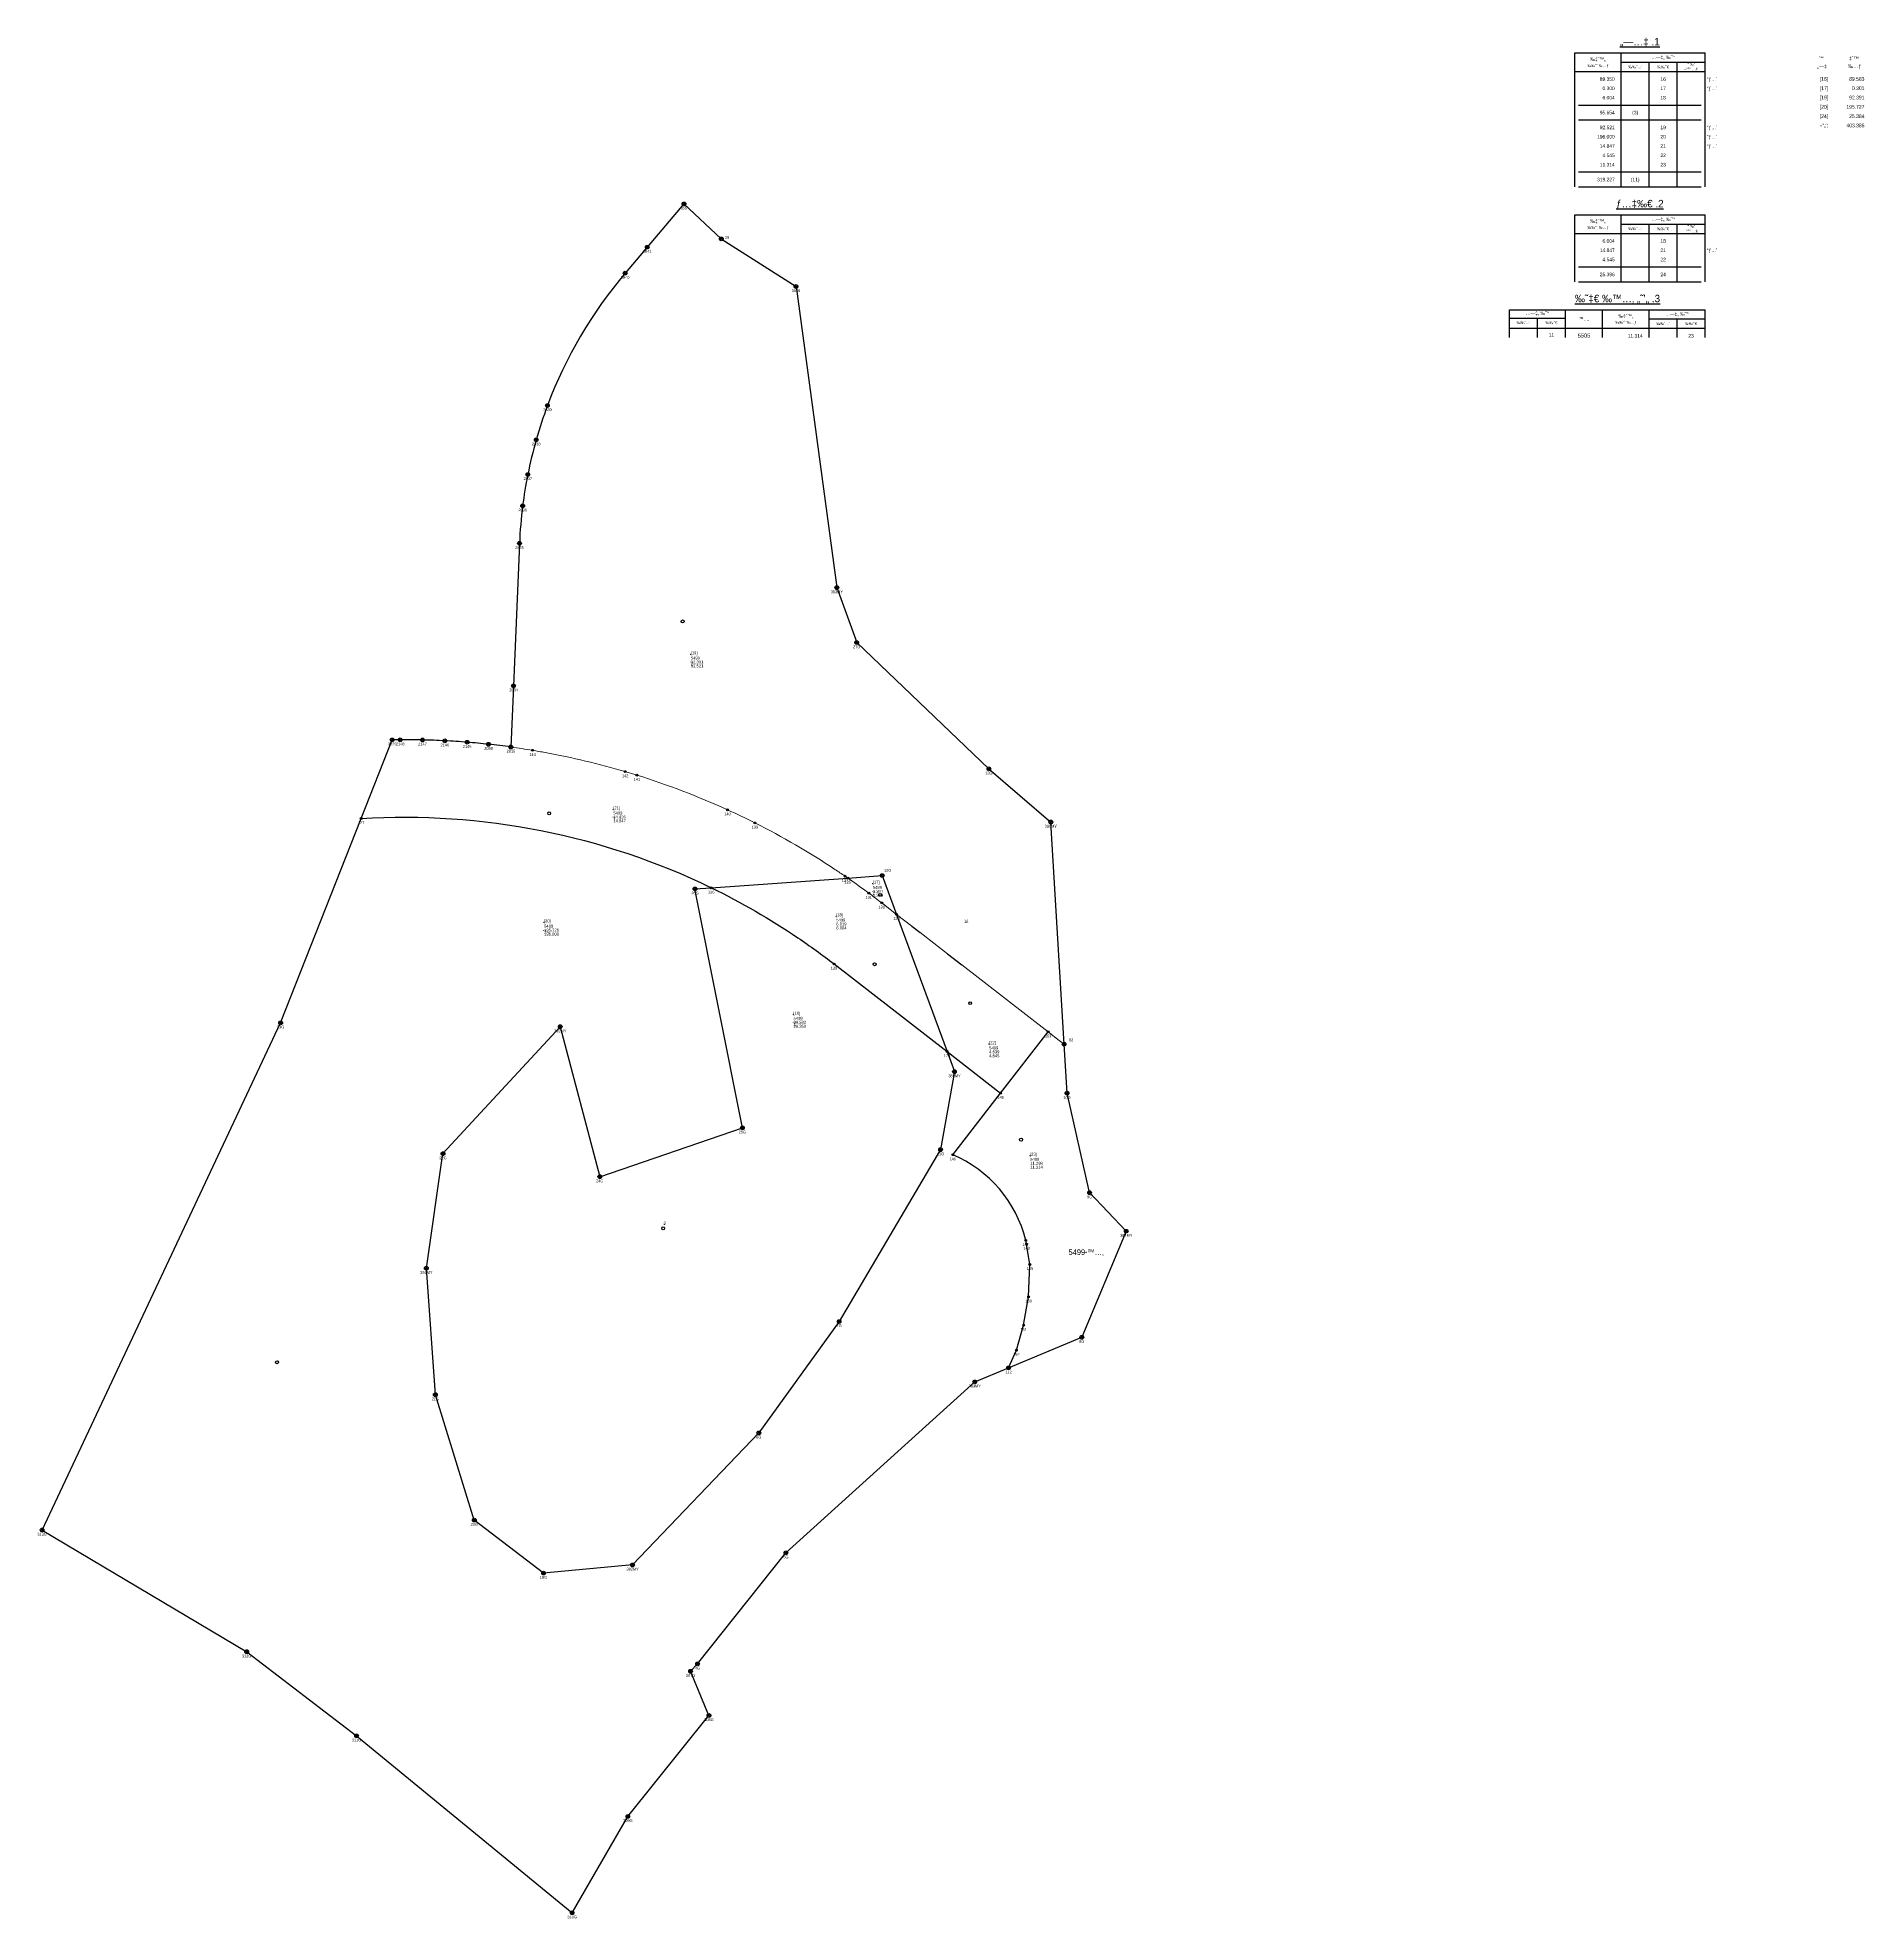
# Model space of a CAD drawing. Extents: x 197104 to 198332, y 664734 to 665998.
import ezdxf
from ezdxf.enums import TextEntityAlignment as Align

# ---------------------------------------------------------------- set-up
doc = ezdxf.new("R2010")
doc.units = 0
doc.header["$LTSCALE"] = 37.5
for name, color, linetype in [('DEF_POINT', 7, 'Continuous'), ('PCLS004', 11, 'Continuous'), ('SRVS006', 2, 'Continuous'), ('SRVS007', 7, 'Continuous'), ('UD_PCLP001', 7, 'EBB_LINE'), ('UD_PCLP004', 3, 'Continuous'), ('UD_PCLP011', 2, 'Continuous'), ('UD_PCLS003', 11, 'Continuous'), ('UD_PCLS008', 2, 'Continuous'), ('UD_PCLS011', 7, 'Continuous'), ('UD_REP_TABLES', 7, 'Continuous'), ('UD_SRVS006', 2, 'Continuous'), ('UD_SRVS007', 3, 'Continuous')]:
    doc.layers.add(name, color=color, linetype=linetype)
doc.layers.get('SRVS006').off()
doc.layers.get('SRVS007').off()
doc.styles.add('HEBTXT', font='HEBTXT.shx')
doc.linetypes.add('EBB_LINE', pattern='A,0.25,[102,udShapes.shx,S=0.02,R=0,X=0,Y=0],0.5,[102,udShapes.shx,S=0.02,R=180,X=0,Y=0],0.25', length=1)

# ---------------------------------------------------------------- blocks, each defined once
blk = doc.blocks.new('SRVS006')
for radius in [1, 0.5]:
    blk.add_circle((0, 0), radius)
at = {"layer": 'DEFPOINTS'}
blk.add_circle((0, 0), 0.003, dxfattribs=at)
at = {"style": 'HEBTXT'}
blk.add_attdef('NAME', text='', height=1.5, dxfattribs=at).set_placement((-0.01061771158461511, -2.996116567604872), align=Align.CENTER)
for tag, p, flags in [('SOURCE-CODE', (0, -9.010112341885588), 9), ('KIND', (0, -5.094272004600043), 1), ('HEIGHT', (0, -7.052192173242815), 1), ('MARK-CODE', (0, -10.96803251052836), 9), ('UDKIND', (0, -15.23796968273331), 9), ('KIND_2', (0, -13.1523398847954), 9)]:
    blk.add_attdef(tag, p, '', height=1.5, dxfattribs=dict(at, flags=flags))
blk = doc.blocks.new('PCLS004')
at = {"layer": 'DEF_POINT'}
for p, q in [((0.1084545766352676, 0), (-0.1084545766352676, 0)), ((0, -0.1084545766352676), (0, 0.1084545766352676))]:
    blk.add_line(p, q, dxfattribs=at)
at = {"style": 'HEBTXT'}
blk.add_attdef('BLOCK', text='', height=3, dxfattribs=at).set_placement((0, 0), align=Align.MIDDLE)
at = {"style": 'HEBTXT', "flags": 1}
for tag, p in [('AREA_CALC', (0, -3.399022876963825)), ('AREA_LEGAL', (0, -5.399022876963825)), ('STATUS', (0, -7.580690262469508))]:
    blk.add_attdef(tag, p, '', height=1.5, dxfattribs=at)
blk = doc.blocks.new('PCLS003')
at = {"layer": 'DEF_POINT'}
for p, q in [((0.1084545766352676, 0), (-0.1084545766352676, 0)), ((0, -0.1084545766352676), (0, 0.1084545766352676))]:
    blk.add_line(p, q, dxfattribs=at)
at = {"style": 'HEBTXT'}
blk.add_attdef('PARCEL', text='', height=1.5, dxfattribs=at).set_placement((0, 0.6999999999970897), align=Align.MIDDLE_CENTER)
at = {"style": 'HEBTXT', "flags": 1}
for tag, p in [('AREA_LEGAL', (0, -5.900000000001455)), ('AREA_CALC', (0, -3.900000000001455)), ('BLOCK', (0, -1.900000000001455)), ('PLAN', (0, -10.5)), ('LOT', (0, -8.5)), ('LAND_USE', (0, -12.5)), ('CAPTION', (0.0418567722663283, -14.27424759231507))]:
    blk.add_attdef(tag, text='', height=1.5, dxfattribs=at).set_placement(p, align=Align.CENTER)
blk = doc.blocks.new('PCLS008')
at = {"layer": 'DEF_POINT'}
for p, q in [((0.1084545766352676, 0), (-0.1084545766352676, 0)), ((0, -0.1084545766352676), (0, 0.1084545766352676))]:
    blk.add_line(p, q, dxfattribs=at)
at = {"style": 'HEBTXT'}
blk.add_attdef('PARCEL', text='', height=1.5, dxfattribs=at).set_placement((0, 0.6999999999970897), align=Align.MIDDLE_CENTER)
at = {"style": 'HEBTXT', "flags": 1}
for tag, p in [('AREA_LEGAL', (0, -5.900000000001455)), ('AREA_CALC', (0, -3.900000000001455)), ('BLOCK', (0, -1.900000000001455)), ('PLAN', (0, -10.5)), ('LOT', (0, -8.5)), ('LAND_USE', (0, -12.5)), ('CAPTION', (-0.1651017121039331, -14.19119258294813))]:
    blk.add_attdef(tag, text='', height=1.5, dxfattribs=at).set_placement(p, align=Align.CENTER)
blk = doc.blocks.new('MRK')
blk.add_circle((0, 0), 1)
blk = doc.blocks.new('SRVS007')
blk.add_circle((0, 0), 0.5)
at = {"layer": 'DEFPOINTS'}
blk.add_circle((0, 0), 0.003, dxfattribs=at)
at = {"style": 'HEBTXT'}
for tag, flags, p in [('SOURCE-CODE', 9, (0, -9.957920168642772, -0.001)), ('MARK-CODE', 9, (0, -11.91584033728554, -0.0009999999999999998)), ('HEIGHT', 1, (0, -8, -0.001)), ('KIND', 1, (0, -6.042079831357228, -0.001)), ('UDKIND', 9, (0, -16.29424007828203, -0.001)), ('KIND_2', 9, (0, -14.09948344745226, -0.001))]:
    blk.add_attdef(tag, text='', height=1.8, dxfattribs=dict(at, flags=flags)).set_placement(p, align=Align.CENTER)
blk.add_attdef('NAME', text='', height=1.5, dxfattribs=at).set_placement((-0.01061771158461511, -2.996116567604872), align=Align.CENTER)
blk = doc.blocks.new('SU76_40')
for p, q in [((-70, 5), (0, 5)), ((-70, -5), (-70, 5)), ((-45, -5), (-45, 5)), ((-45, 0), (0, 0)), ((-30, -5), (-30, 0)), ((-15, -5), (-15, 0)), ((0, -5), (0, 5)), ((-70, -5), (0, -5))]:
    blk.add_line(p, q)
at = {"color": 2, "style": 'HEBTXT'}
for s, height, p in [('‰‡ˆ™„', 1.9, (-57.5, 1.5)), ('…—‡„ ‰˜”‘', 1.8, (-22.5, 2.5)), ('‰‰˜ˆ ‰…ƒ', 1.5, (-57.5, -2)), ('‰‰”…‘', 1.5, (-37.5, -2.5)), ('‰‰’˜€', 1.5, (-22.5, -2.5)), ('–"™ …€', 1.399999999999999, (-7.500235000000003, -3.725256000000001)), ('’" ‰”', 1.399999999999999, (-7.500235000000003, -1.225256000000001))]:
    blk.add_text(s, height=height, dxfattribs=at).set_placement(p, align=Align.MIDDLE)
at = {"style": 'HEBTXT'}
blk.add_attdef('TAB_NAME', text='', height=4, dxfattribs=at).set_placement((-35, 9), align=Align.CENTER)
blk = doc.blocks.new('SU76_41')
for p, q in [((-70, -5), (-70, 0)), ((-45, -5), (-45, 0)), ((-30, -5), (-30, 0)), ((-15, -5), (-15, 0)), ((0, -5), (0, 0))]:
    blk.add_line(p, q)
at = {"color": 2, "style": 'HEBTXT'}
blk.add_attdef('HN_AREA', text='', height=1.9, dxfattribs=at).set_placement((-48.5, -5), align=Align.RIGHT)
for tag, p in [('HN_FINAL', (-37.5, -5)), ('HN_TEMP', (-22.5, -5)), ('HN_TAB', (-7.5, -5))]:
    blk.add_attdef(tag, text='', height=1.9, dxfattribs=at).set_placement(p, align=Align.CENTER)
blk.add_attdef('REMARK', (1, -5), '', height=1.9, dxfattribs=at)
blk = doc.blocks.new('SU76_42')
for p, q in [((-70, -11), (-70, 0)), ((-45, -11), (-45, 0)), ((-30, -11), (-30, 0)), ((-15, -11), (-15, 0)), ((0, -11), (0, 0)), ((-68, -3), (-2, -3)), ((-68, -11), (-2, -11))]:
    blk.add_line(p, q)
at = {"color": 2, "style": 'HEBTXT'}
blk.add_attdef('HN_AREA', text='', height=1.9, dxfattribs=at).set_placement((-48.50000000000001, -8), align=Align.RIGHT)
for tag, p in [('HN_FINAL', (-37.5, -8)), ('HN_TEMP', (-22.5, -8)), ('HN_TAB', (-7.5, -8))]:
    blk.add_attdef(tag, text='', height=1.9, dxfattribs=at).set_placement(p, align=Align.CENTER)
blk.add_attdef('REMARK', (1, -8), '', height=2.5, dxfattribs=at)
blk = doc.blocks.new('SU76_45')
for p, q in [((-105, -5), (-105, 5)), ((-105, 5), (0, 5)), ((-105, 0.5), (-75, 0.5)), ((-90, -5), (-90, 0.5)), ((-75, -5), (-75, 5)), ((-55, -5), (-55, 5)), ((-30, -5), (-30, 5)), ((-30, 0), (0, 0)), ((-15, -5), (-15, 0)), ((0, -5), (0, 5)), ((-105, -5), (0, -5))]:
    blk.add_line(p, q)
at = {"color": 2, "style": 'HEBTXT'}
for s, height, p in [('…—‡„ ‰˜”‘', 1.8, (-90, 3)), ('™…‚', 1.8, (-65, 0)), ('‰‡ˆ™„', 1.8, (-42.5, 1.5)), ('…—‡„ ‰˜”‘', 1.8, (-15, 2.5)), ('‰‰”…‘', 1.5, (-97.5, -2)), ('‰‰’˜€', 1.5, (-82.5, -2)), ('‰‰˜ˆ ‰…ƒ', 1.5, (-42.5, -2)), ('‰‰”…‘', 1.5, (-22.5, -2.5)), ('‰‰’˜€', 1.5, (-7.5, -2.5))]:
    blk.add_text(s, height=height, dxfattribs=at).set_placement(p, align=Align.MIDDLE)
at = {"style": 'HEBTXT'}
blk.add_attdef('TAB_NAME', text='', height=4, dxfattribs=at).set_placement((-47, 9), align=Align.CENTER)
blk = doc.blocks.new('SU76_46')
for p, q in [((-105, -5), (-105, 0)), ((-90, -5), (-90, 0)), ((-75, -5), (-75, 0)), ((-55, -5), (-55, 0)), ((-30, -5), (-30, 0)), ((-15, -5), (-15, 0)), ((0, -5), (0, 0))]:
    blk.add_line(p, q)
at = {"color": 2, "style": 'HEBTXT'}
for tag, height, p in [('HN_FINAL2', 1.9, (-97.5, -4.5)), ('HN_TEMP2', 1.9, (-82.5, -4.5)), ('SU_GUS', 2.2, (-65, -5)), ('HN_FINAL', 1.9, (-22.5, -5)), ('HN_TEMP', 1.9, (-7.5, -5))]:
    blk.add_attdef(tag, text='', height=height, dxfattribs=at).set_placement(p, align=Align.CENTER)
blk.add_attdef('HN_AREA', text='', height=1.9, dxfattribs=at).set_placement((-33.5, -5), align=Align.RIGHT)
blk.add_attdef('REMARK', (1, -5), '', height=2.5, dxfattribs=at)
blk = doc.blocks.new('SU76_47')
at = {"color": 2, "style": 'HEBTXT'}
for s, p in [('˜”‘', (-25.66642035605037, 1.969708602991886)), ('‡ˆ™', (-8.146814726147568, 1.969708602991886)), ('„—‡', (-25.27361087827012, -2.428405051468871)), ('‰…ƒ', (-7.75400524836732, -2.428405051468871))]:
    blk.add_text(s, height=2, dxfattribs=at).set_placement(p, align=Align.MIDDLE)
blk = doc.blocks.new('SU76_48')
at = {"color": 2, "style": 'HEBTXT', "width": 0.8}
for tag, p in [('HN_NUMB', (-22, -5)), ('HN_AREA', (-2.5, -5))]:
    blk.add_attdef(tag, text='', height=2, dxfattribs=at).set_placement(p, align=Align.RIGHT)
blk = doc.blocks.new('SU76_49')
at = {"color": 0, "style": 'HEBTXT'}
blk.add_text('‹"„‘:', height=2, dxfattribs=at).set_placement((-22.04888350659973, -5), align=Align.RIGHT)
at = {"color": 0, "style": 'HEBTXT', "width": 0.8}
blk.add_attdef('HN_AREA', text='', height=2, dxfattribs=at).set_placement((-2.5, -5), align=Align.RIGHT)

msp = doc.modelspace()

# ---------------------------------------------------------------- linework, layer by layer
at = {"layer": 'UD_PCLP001'}
for p, q in [((197538.374, 665886.122), (197513.701, 665857.034)), ((197563.46, 665862.61), (197538.374, 665886.122)), ((197513.701, 665857.034), (197498.903, 665839.592)), ((197563.46, 665862.61), (197563.4727182385, 665862.6018930008)), ((197563.4727182385, 665862.6018930008), (197613.627, 665830.632)), ((197427.93, 665658.112), (197423.9, 665562.36)), ((197423.9, 665562.36), (197422.18, 665521.28)), ((197793.6961526412, 665321.6226108919), (197784.788, 665470.895)), ((197795.661, 665288.698), (197793.6961526412, 665321.6226108919)), ((197810.764, 665221.93), (197795.661, 665288.698)), ((197835.429, 665196.032), (197810.764, 665221.93)), ((197835.429, 665196.032), (197805.578, 665124.763)), ((197756.4059613126, 665104.2919729917), (197805.578, 665124.763)), ((197733.666, 665094.825), (197756.4059613126, 665104.2919729917)), ((197606.847, 664979.975), (197733.666, 665094.825)), ((197547.509, 664905.4), (197606.847, 664979.975))]:
    msp.add_line(p, q, dxfattribs=at)
for centre, radius, start, end in [((197727.6655569149, 665645.5087896113), 300.001, 139.6885725586814, 159.4825360231799), ((197727.6691097002, 665645.5154302847), 300.002, 159.4839616569693, 164.097764709322), ((197727.6730859542, 665645.5293882476), 300.002, 164.1005365233464, 168.6968104756566), ((197727.6637429547, 665645.4826639513), 300.002, 168.6877101989504, 172.7685987897186), ((197727.6671962546, 665645.5098896447), 300.002, 172.7738401397093, 177.5924818653561), ((197351.0396133037, 665003.6420370304), 522.501, 90.35513819486904, 90.94480326818392), ((197351.0162916079, 665003.6418929936), 522.5010000000004, 88.70772686840427, 90.3525807639232), ((197351.0343673178, 665003.6414855503), 522.5009999998512, 87.06477964006291, 88.70970949611184), ((197351.0340738307, 665003.6415005982), 522.5010000002667, 85.41992185882881, 87.06474741493729), ((197351.01202567, 665003.6432673055), 522.501, 83.83141273182224, 85.41749637904583), ((197388.500252935, 665308.4281157292), 215.5, 81.00858164714649, 85.03344451085934)]:
    msp.add_arc(centre, radius, start, end, dxfattribs=at)
at = {"layer": 'UD_PCLP004'}
for p, q in [((197613.627, 665830.632), (197641.062, 665628.358)), ((197641.062, 665628.358), (197654.374, 665591.436)), ((197654.374, 665591.436), (197743.169, 665506.621)), ((197321.5982210212, 665473.225936), (197342.424, 665526.072)), ((197743.169, 665506.621), (197784.788, 665470.895)), ((197267.513, 665335.983), (197321.5982210212, 665473.225936)), ((197545.791, 665425.965), (197556.7464191152, 665426.7476606562)), ((197577.622, 665265.497), (197545.791, 665425.965)), ((197556.7464191152, 665426.7476606562), (197648.3627365723, 665433.2927764921)), ((197648.3627365723, 665433.2927764921), (197671.504, 665434.946)), ((197671.504, 665434.946), (197681.111519968, 665408.8743264213)), ((197681.111519968, 665408.8743264213), (197715.0776767426, 665316.7012624992)), ((197107.283, 664995.307), (197267.513, 665335.983)), ((197376.541, 665248.124), (197455.299, 665333.432)), ((197455.299, 665333.432), (197481.85, 665232.673)), ((197715.0776767426, 665316.7012624992), (197720.05, 665303.208)), ((197720.05, 665303.208), (197710.744, 665250.828)), ((197481.85, 665232.673), (197577.622, 665265.497)), ((197365.359, 665171.132), (197376.541, 665248.124)), ((197710.744, 665250.828), (197642.574, 665135.348)), ((197371.421, 665086.202), (197365.359, 665171.132)), ((197642.574, 665135.348), (197588.648, 665060.506)), ((197397.565, 665001.966), (197371.421, 665086.202)), ((197588.648, 665060.506), (197503.879, 664971.826)), ((197444.043, 664966.359), (197397.565, 665001.966)), ((197107.283, 664995.307), (197244.714, 664913.573)), ((197503.879, 664971.826), (197444.043, 664966.359)), ((197244.714, 664913.573), (197318.512, 664857.085)), ((197542.848, 664900.403), (197547.509, 664905.4)), ((197555.174, 664870.722), (197542.848, 664900.403)), ((197500.708, 664802.918), (197555.174, 664870.722)), ((197318.512, 664857.085), (197463.258, 664738.195)), ((197463.258, 664738.195), (197500.708, 664802.918))]:
    msp.add_line(p, q, dxfattribs=at)
at = {"layer": 'UD_PCLP011', "linetype": 'Continuous', "lineweight": 13}
for points in [[(197422.18, 665521.28, -0.007020500000001817), (197436.6853297, 665519.07391806)], [(197436.6853297, 665519.07391806, -0.004117609999999483), (197445.16265426, 665517.59329218)], [(197445.16265426, 665517.59329218, -0.02646325434847747), (197498.92507553, 665504.77457273)], [(197498.92507553, 665504.77457273, -0.003923400000000381), (197506.77030737, 665502.38943786)], [(197506.77030737, 665502.38943786, -0.031209255189954), (197567.59898556, 665479.14760118)], [(197567.59898556, 665479.14760118, -0.009747205473181276), (197586.06479944, 665470.29530707)], [(197586.06479944, 665470.29530707, -0.0297500766203805), (197639.78812239, 665439.10188378)], [(197639.78812239, 665439.10188378, -0.003893820000000406), (197646.53518878, 665434.55177394)], [(197646.53518878, 665434.55177394, -0.001061833002093108), (197648.3627365723, 665433.2927764921)], [(197648.3627365723, 665433.2927764921, -0.008323737934894613), (197662.5002026947, 665423.1569927661, -0.00522563387548326), (197671.20036083, 665416.55535373), (197681.111519968, 665408.8743264213)]]:
    msp.add_lwpolyline(points, format="xyb", dxfattribs=at)
at = {"layer": 'UD_PCLP011'}
for points in [[(197321.5982210212, 665473.225936, -0.129499074643661), (197556.7464191152, 665426.7476606562)], [(197556.7464191152, 665426.7476606562, -0.03569803793004753), (197614.8393334117, 665393.1711531114, -0.0159678431725488), (197639.1620477221, 665375.5349199577), (197715.0776767426, 665316.7012624992)], [(197756.4059613126, 665104.2919729917), (197761.6443160911, 665116.072079587), (197766.5203774469, 665132.861898724), (197769.8513442182, 665152.0051689714), (197770.6835101911, 665173.6304677366), (197768.4743832278, 665187.3982552099), (197767.9055201472, 665189.8606136008, 0.235795694775278), (197718.9234813775, 665247.4144443336), (197751.0598068839, 665288.8155643013)]]:
    msp.add_lwpolyline(points, format="xyb", dxfattribs=at)
at = {"layer": 'UD_PCLP011', "linetype": 'Continuous', "lineweight": 13}
for points in [[(197681.111519968, 665408.8743264213), (197691.32924083, 665400.95571752)], [(197696.94317892, 665396.60498406), (197715.35, 665382.34)], [(197724.89474129, 665374.94286454), (197782.9747931026, 665329.9315336097)], [(197782.9747931026, 665329.9315336097), (197790.40916246, 665324.16998814)], [(197790.40916246, 665324.16998814), (197793.6961526412, 665321.6226108919)]]:
    msp.add_lwpolyline(points, dxfattribs=at)
at = {"layer": 'UD_PCLP011'}
for points in [[(197691.32924083, 665400.95571752), (197696.94317892, 665396.60498406)], [(197751.0598068839, 665288.8155643013), (197782.9747931026, 665329.9315336097)], [(197715.0776767426, 665316.7012624992), (197751.0598068839, 665288.8155643013)]]:
    msp.add_lwpolyline(points, dxfattribs=at)
at = {"layer": 'UD_PCLP011', "flags": 128}
msp.add_lwpolyline([(197715.35, 665382.34), (197724.89474129, 665374.94286454)], dxfattribs=at)

# ---------------------------------------------------------------- block references
at = {"layer": 'PCLS004', "xscale": 1.25, "yscale": 1.25, "zscale": 1.25}
msp.add_blockref('PCLS004', (197808.4809085277, 665181.6307309946), dxfattribs=at).add_auto_attribs({'BLOCK': '5499 ™…‚'})
at = {"layer": 'SRVS006', "xscale": 1.25, "yscale": 1.25, "zscale": 1.25}
for p in [(197538.374, 665886.122), (197513.701, 665857.034), (197563.46, 665862.61), (197498.903, 665839.592), (197613.627, 665830.632), (197446.695, 665750.657), (197439.148, 665727.715), (197433.49, 665704.33), (197430.048, 665683.246), (197427.93, 665658.112), (197641.062, 665628.358), (197654.374, 665591.436), (197423.9, 665562.36), (197342.424, 665526.072), (197347.801, 665526.133), (197362.8, 665526.01), (197377.79, 665525.457), (197392.757, 665524.474), (197407.157, 665523.119), (197422.18, 665521.28), (197743.169, 665506.621), (197784.788, 665470.895), (197545.791, 665425.965), (197671.504, 665434.946), (197267.513, 665335.983), (197455.299, 665333.432), (197793.6961526412, 665321.6226108919), (197720.05, 665303.208), (197795.661, 665288.698), (197577.622, 665265.497), (197376.541, 665248.124), (197710.744, 665250.828), (197481.85, 665232.673), (197810.764, 665221.93), (197835.429, 665196.032), (197365.359, 665171.132), (197642.574, 665135.348), (197805.578, 665124.763), (197756.4059613126, 665104.2919729917), (197371.421, 665086.202), (197733.666, 665094.825), (197588.648, 665060.506), (197107.283, 664995.307), (197397.565, 665001.966), (197503.879, 664971.826), (197606.847, 664979.975), (197444.043, 664966.359), (197244.714, 664913.573), (197542.848, 664900.403), (197547.509, 664905.4), (197555.174, 664870.722), (197318.512, 664857.085), (197500.708, 664802.918), (197463.258, 664738.195)]:
    msp.add_blockref('SRVS006', p, dxfattribs=at)
at = {"layer": 'SRVS007', "xscale": 1.25, "yscale": 1.25, "zscale": 1.25}
for p in [(197436.6853297, 665519.07391806), (197498.92507553, 665504.77457273), (197506.77030737, 665502.38943786), (197567.59898556, 665479.14760118), (197321.5982210212, 665473.225936), (197586.06479944, 665470.29530707), (197556.7464191152, 665426.7476606562), (197646.53518878, 665434.55177394), (197648.3627365723, 665433.2927764921), (197662.5002026947, 665423.1569927661), (197671.20036083, 665416.55535373), (197681.111519968, 665408.8743264213), (197639.1620477221, 665375.5349199577), (197782.9747931026, 665329.9315336097), (197715.0776767426, 665316.7012624992), (197751.0598068839, 665288.8155643013), (197718.9234813775, 665247.4144443336), (197767.9055201472, 665189.8606136008), (197768.4743832278, 665187.3982552099), (197770.6835101911, 665173.6304677366), (197769.8513442182, 665152.0051689714), (197766.5203774469, 665132.861898724), (197761.6443160911, 665116.072079587)]:
    msp.add_blockref('SRVS007', p, dxfattribs=at)
at = {"layer": 'UD_PCLS003', "xscale": 1.25, "yscale": 1.25, "zscale": 1.25}
for p, values in [((197727.9605467686, 665403.5479998224), {'PARCEL': '11'}), ((197525.3854505197, 665200.6525000001), {'PARCEL': '3'})]:
    msp.add_blockref('PCLS003', p, dxfattribs=at).add_auto_attribs(values)
at = {"layer": 'UD_PCLS008'}
ref = msp.add_blockref('PCLS008', (197543.0024648376, 665583.5229879274), dxfattribs=dict(at, xscale=1.329742215937973, yscale=1.329742215937973, zscale=1.329742215937973))
ref.add_attrib('PARCEL', '[19]', dxfattribs={"layer": '0', "height": 1.994613323906959, "rotation": 359.9999995728566, "style": 'HEBTXT'}).set_placement((197545.1934943419, 665584.5405612778), align=Align.MIDDLE_CENTER)
ref.add_attrib('BLOCK', '5499', (197543.0024648376, 665580.065658166), dxfattribs={"layer": '0', "height": 1.994613323906959, "rotation": 359.9999995728566, "style": 'HEBTXT'})
ref.add_attrib('AREA_CALC', '92.391', (197543.0024648376, 665577.4061737341), dxfattribs={"layer": '0', "height": 1.994613323906959, "rotation": 359.9999995728566, "style": 'HEBTXT'})
ref.add_attrib('AREA_LEGAL', '92.521', (197543.0024648376, 665574.7466893023), dxfattribs={"layer": '0', "height": 1.994613323906959, "rotation": 359.9999995728566, "style": 'HEBTXT'})
ref.add_attrib('LAND_USE', '“ƒ…’', (197542.2448462417, 665576.531048046), dxfattribs={"layer": '0', "height": 1.994613323906959, "rotation": 359.9999995728566, "style": 'HEBTXT'})
ref = msp.add_blockref('PCLS008', (197490.9110218342, 665479.3966774475), dxfattribs=dict(at, xscale=1.329742215937973, yscale=1.329742215937973, zscale=1.329742215937973))
ref.add_attrib('PARCEL', '[21]', dxfattribs={"layer": '0', "height": 1.994613323906959, "rotation": 359.9999995728566, "style": 'HEBTXT'}).set_placement((197493.1020513386, 665480.4142507978), align=Align.MIDDLE_CENTER)
ref.add_attrib('BLOCK', '5499', (197490.9110218342, 665475.939347686), dxfattribs={"layer": '0', "height": 1.994613323906959, "rotation": 359.9999995728566, "style": 'HEBTXT'})
ref.add_attrib('AREA_CALC', '14.826', (197490.9110218342, 665473.2798632542), dxfattribs={"layer": '0', "height": 1.994613323906959, "rotation": 359.9999995728566, "style": 'HEBTXT'})
ref.add_attrib('AREA_LEGAL', '14.847', (197490.9110218342, 665470.6203788223), dxfattribs={"layer": '0', "height": 1.994613323906959, "rotation": 359.9999995728566, "style": 'HEBTXT'})
ref.add_attrib('LAND_USE', '“ƒ…’', (197490.1534032384, 665472.404737566), dxfattribs={"layer": '0', "height": 1.994613323906959, "rotation": 359.9999995728566, "style": 'HEBTXT'})
ref = msp.add_blockref('PCLS008', (197665.2291597713, 665429.4592317598), dxfattribs=dict(at, xscale=1.329742215937973, yscale=1.329742215937973, zscale=1.329742215937973))
ref.add_attrib('PARCEL', '[17]', dxfattribs={"layer": '0', "height": 1.994613323906959, "rotation": 359.9999995728566, "style": 'HEBTXT'}).set_placement((197667.4201892757, 665430.4768051101), align=Align.MIDDLE_CENTER)
ref.add_attrib('BLOCK', '5499', (197665.2291597713, 665426.0019019983), dxfattribs={"layer": '0', "height": 1.994613323906959, "rotation": 359.9999995728566, "style": 'HEBTXT'})
ref.add_attrib('AREA_CALC', '0.301', (197665.2291597713, 665423.3424175665), dxfattribs={"layer": '0', "height": 1.994613323906959, "rotation": 359.9999995728566, "style": 'HEBTXT'})
ref.add_attrib('AREA_LEGAL', '0.300', (197665.2291597713, 665420.6829331346), dxfattribs={"layer": '0', "height": 1.994613323906959, "rotation": 359.9999995728566, "style": 'HEBTXT'})
ref.add_attrib('LAND_USE', '“ƒ…’', (197664.4715411754, 665422.4672918783), dxfattribs={"layer": '0', "height": 1.994613323906959, "rotation": 359.9999995728566, "style": 'HEBTXT'})
ref = msp.add_blockref('PCLS008', (197444.4510962812, 665403.4126145766), dxfattribs=dict(at, xscale=1.329742215937973, yscale=1.329742215937973, zscale=1.329742215937973))
ref.add_attrib('PARCEL', '[20]', dxfattribs={"layer": '0', "height": 1.994613323906959, "rotation": 359.9999995728566, "style": 'HEBTXT'}).set_placement((197446.6421257856, 665404.430187927), align=Align.MIDDLE_CENTER)
ref.add_attrib('BLOCK', '5499', (197444.4510962812, 665399.9552848152), dxfattribs={"layer": '0', "height": 1.994613323906959, "rotation": 359.9999995728566, "style": 'HEBTXT'})
ref.add_attrib('AREA_CALC', '195.726', (197444.4510962812, 665397.2958003833), dxfattribs={"layer": '0', "height": 1.994613323906959, "rotation": 359.9999995728566, "style": 'HEBTXT'})
ref.add_attrib('AREA_LEGAL', '196.000', (197444.4510962812, 665394.6363159515), dxfattribs={"layer": '0', "height": 1.994613323906959, "rotation": 359.9999995728566, "style": 'HEBTXT'})
ref.add_attrib('LAND_USE', '“ƒ…’', (197443.6934776854, 665396.4206746952), dxfattribs={"layer": '0', "height": 1.994613323906959, "rotation": 359.9999995728566, "style": 'HEBTXT'})
ref = msp.add_blockref('PCLS008', (197640.6547304427, 665407.5533996454), dxfattribs=dict(at, xscale=1.329742215937973, yscale=1.329742215937973, zscale=1.329742215937973))
ref.add_attrib('PARCEL', '[18]', dxfattribs={"layer": '0', "height": 1.994613323906959, "rotation": 359.9999995728566, "style": 'HEBTXT'}).set_placement((197642.8457599471, 665408.5709729957), align=Align.MIDDLE_CENTER)
ref.add_attrib('BLOCK', '5499', (197640.6547304427, 665404.0960698839), dxfattribs={"layer": '0', "height": 1.994613323906959, "rotation": 359.9999995728566, "style": 'HEBTXT'})
ref.add_attrib('AREA_CALC', '6.019', (197640.6547304427, 665401.4365854521), dxfattribs={"layer": '0', "height": 1.994613323906959, "rotation": 359.9999995728566, "style": 'HEBTXT'})
ref.add_attrib('AREA_LEGAL', '6.004', (197640.6547304427, 665398.7771010202), dxfattribs={"layer": '0', "height": 1.994613323906959, "rotation": 359.9999995728566, "style": 'HEBTXT'})
ref = msp.add_blockref('PCLS008', (197611.9884242642, 665341.4996755105), dxfattribs=dict(at, xscale=1.329742215937973, yscale=1.329742215937973, zscale=1.329742215937973))
ref.add_attrib('PARCEL', '[16]', dxfattribs={"layer": '0', "height": 1.994613323906959, "rotation": 359.9999995728566, "style": 'HEBTXT'}).set_placement((197614.1794537685, 665342.5172488608), align=Align.MIDDLE_CENTER)
ref.add_attrib('BLOCK', '5499', (197611.9884242642, 665338.042345749), dxfattribs={"layer": '0', "height": 1.994613323906959, "rotation": 359.9999995728566, "style": 'HEBTXT'})
ref.add_attrib('AREA_CALC', '89.582', (197611.9884242642, 665335.3828613171), dxfattribs={"layer": '0', "height": 1.994613323906959, "rotation": 359.9999995728566, "style": 'HEBTXT'})
ref.add_attrib('AREA_LEGAL', '89.350', (197611.9884242642, 665332.7233768853), dxfattribs={"layer": '0', "height": 1.994613323906959, "rotation": 359.9999995728566, "style": 'HEBTXT'})
ref.add_attrib('LAND_USE', '“ƒ…’', (197611.2308056683, 665334.507735629), dxfattribs={"layer": '0', "height": 1.994613323906959, "rotation": 359.9999995728566, "style": 'HEBTXT'})
ref = msp.add_blockref('PCLS008', (197743.3343482959, 665321.6536340057), dxfattribs=dict(at, xscale=1.329742215937973, yscale=1.329742215937973, zscale=1.329742215937973))
ref.add_attrib('PARCEL', '[22]', dxfattribs={"layer": '0', "height": 1.994613323906959, "rotation": 359.9999995728566, "style": 'HEBTXT'}).set_placement((197745.5253778003, 665322.671207356), align=Align.MIDDLE_CENTER)
ref.add_attrib('BLOCK', '5499', (197743.3343482959, 665318.1963042442), dxfattribs={"layer": '0', "height": 1.994613323906959, "rotation": 359.9999995728566, "style": 'HEBTXT'})
ref.add_attrib('AREA_CALC', '4.539', (197743.3343482959, 665315.5368198124), dxfattribs={"layer": '0', "height": 1.994613323906959, "rotation": 359.9999995728566, "style": 'HEBTXT'})
ref.add_attrib('AREA_LEGAL', '4.545', (197743.3343482959, 665312.8773353805), dxfattribs={"layer": '0', "height": 1.994613323906959, "rotation": 359.9999995728566, "style": 'HEBTXT'})
ref = msp.add_blockref('PCLS008', (197770.9008146707, 665246.7723926206), dxfattribs=dict(at, xscale=1.329742215937973, yscale=1.329742215937973, zscale=1.329742215937973))
ref.add_attrib('PARCEL', '[23]', dxfattribs={"layer": '0', "height": 1.994613323906959, "rotation": 359.9999995728566, "style": 'HEBTXT'}).set_placement((197773.091844175, 665247.7899659709), align=Align.MIDDLE_CENTER)
ref.add_attrib('BLOCK', '5499', (197770.9008146707, 665243.3150628591), dxfattribs={"layer": '0', "height": 1.994613323906959, "rotation": 359.9999995728566, "style": 'HEBTXT'})
ref.add_attrib('AREA_CALC', '11.298', (197770.9008146707, 665240.6555784272), dxfattribs={"layer": '0', "height": 1.994613323906959, "rotation": 359.9999995728566, "style": 'HEBTXT'})
ref.add_attrib('AREA_LEGAL', '11.314', (197770.9008146707, 665237.9960939954), dxfattribs={"layer": '0', "height": 1.994613323906959, "rotation": 359.9999995728566, "style": 'HEBTXT'})
at = {"layer": 'UD_PCLS011'}
for p in [(197537.4862951442, 665605.6456802768), (197447.8552836328, 665476.7525493717), (197670.1648932662, 665421.9920673732), (197666.4219912395, 665375.3632917368), (197730.5884720314, 665349.2221099625), (197764.7460505245, 665257.5399951697), (197524.4097893932, 665197.9996413055), (197265.0793972901, 665108.0195676854)]:
    msp.add_blockref('MRK', p, dxfattribs=at)
at = {"layer": 'UD_REP_TABLES', "xscale": 1.25, "yscale": 1.25}
for name, p, values in [('SU76_40', (198224.1110697801, 665981.3161487413), {'TAB_NAME': '%%u„—…‡ .1'}), ('SU76_41', (198224.1110697801, 665975.0661487413), {'HN_TEMP': '16', 'HN_AREA': '89.350', 'REMARK': '“ƒ…’'}), ('SU76_41', (198224.1110697801, 665968.8161487413), {'HN_TEMP': '17', 'HN_AREA': '0.300', 'REMARK': '“ƒ…’'}), ('SU76_48', (198334.3160743533, 665975.0661487413), {'HN_NUMB': '[16]', 'HN_AREA': '89.583'}), ('SU76_41', (198224.1110697801, 665962.5661487413), {'HN_TEMP': '18', 'HN_AREA': '6.004'}), ('SU76_42', (198224.1110697801, 665956.3161487413), {'HN_FINAL': '(3)', 'HN_AREA': '95.654'}), ('SU76_48', (198334.3160743533, 665968.8161487413), {'HN_NUMB': '[17]', 'HN_AREA': '0.301'}), ('SU76_48', (198334.3160743533, 665962.5661487413), {'HN_NUMB': '[19]', 'HN_AREA': '92.391'}), ('SU76_48', (198334.3160743533, 665956.3161487413), {'HN_NUMB': '[20]', 'HN_AREA': '195.727'}), ('SU76_48', (198334.3160743533, 665950.0661487413), {'HN_NUMB': '[24]', 'HN_AREA': '25.384'}), ('SU76_41', (198224.1110697801, 665942.5661487413), {'HN_TEMP': '19', 'HN_AREA': '92.521', 'REMARK': '“ƒ…’'}), ('SU76_41', (198224.1110697801, 665936.3161487413), {'HN_TEMP': '20', 'HN_AREA': '196.000', 'REMARK': '“ƒ…’'}), ('SU76_49', (198334.3160743533, 665943.8161487413), {'HN_AREA': '403.386'}), ('SU76_41', (198224.1110697801, 665930.0661487413), {'HN_TEMP': '21', 'HN_AREA': '14.847', 'REMARK': '“ƒ…’'}), ('SU76_41', (198224.1110697801, 665923.8161487413), {'HN_TEMP': '22', 'HN_AREA': '4.545'}), ('SU76_41', (198224.1110697801, 665917.5661487413), {'HN_TEMP': '23', 'HN_AREA': '11.314'}), ('SU76_42', (198224.1110697801, 665911.3161487413), {'HN_FINAL': '(11)', 'HN_AREA': '319.227'}), ('SU76_40', (198224.1110697801, 665872.5661487413), {'TAB_NAME': '%%uƒ…‡‰€ .2'}), ('SU76_41', (198224.1110697801, 665866.3161487413), {'HN_TEMP': '18', 'HN_AREA': '6.004'}), ('SU76_41', (198224.1110697801, 665860.0661487413), {'HN_TEMP': '21', 'HN_AREA': '14.847', 'REMARK': '“ƒ…’'}), ('SU76_41', (198224.1110697801, 665853.8161487413), {'HN_TEMP': '22', 'HN_AREA': '4.545'}), ('SU76_42', (198224.1110697801, 665847.5661487413), {'HN_TEMP': ' 24 ', 'HN_AREA': '25.396'}), ('SU76_45', (198224.1110697801, 665808.8161487413), {'TAB_NAME': '%%u‰˜‡€ ‰™…‚ „˜’„ .3'}), ('SU76_46', (198224.1110697801, 665802.5661487413), {'HN_TEMP': '23', 'HN_AREA': '11.314', 'SU_GUS': '5505', 'HN_TEMP2': '11'})]:
    msp.add_blockref(name, p, dxfattribs=at).add_auto_attribs(values)
msp.add_blockref('SU76_47', (198334.3160743533, 665981.3161487413), dxfattribs=at)
at = {"layer": 'UD_SRVS006', "xscale": 1.25, "yscale": 1.25, "zscale": 1.25}
for p, values in [((197538.374, 665886.122), {'NAME': '355'}), ((197513.701, 665857.034), {'NAME': '2841'}), ((197498.903, 665839.592), {'NAME': '2840'}), ((197613.627, 665830.632), {'NAME': '3026'}), ((197446.695, 665750.657), {'NAME': '2839'}), ((197439.148, 665727.715), {'NAME': '2838'}), ((197433.49, 665704.33), {'NAME': '2837'}), ((197430.048, 665683.246), {'NAME': '2836'}), ((197427.93, 665658.112), {'NAME': '2835'}), ((197641.062, 665628.358), {'NAME': '393MY'}), ((197654.374, 665591.436), {'NAME': '27G'}), ((197423.9, 665562.36), {'NAME': '2834'}), ((197342.424, 665526.072), {'NAME': '3029'}), ((197347.801, 665526.133), {'NAME': '2148'}), ((197362.8, 665526.01), {'NAME': '2147'}), ((197377.79, 665525.457), {'NAME': '2146'}), ((197392.757, 665524.474), {'NAME': '2145'}), ((197407.157, 665523.119), {'NAME': '2098'}), ((197422.18, 665521.28), {'NAME': '2815'}), ((197743.169, 665506.621), {'NAME': '13G'}), ((197784.788, 665470.895), {'NAME': '386MY'}), ((197545.791, 665425.965), {'NAME': '26G'}), ((197267.513, 665335.983), {'NAME': '23G'}), ((197455.299, 665333.432), {'NAME': '392MY'}), ((197720.05, 665303.208), {'NAME': '385MY'}), ((197795.661, 665288.698), {'NAME': '10G'}), ((197577.622, 665265.497), {'NAME': '25G'}), ((197376.541, 665248.124), {'NAME': '22G'}), ((197710.744, 665250.828), {'NAME': '11G'}), ((197481.85, 665232.673), {'NAME': '24G'}), ((197810.764, 665221.93), {'NAME': '9G'}), ((197835.429, 665196.032), {'NAME': '384MY'}), ((197365.359, 665171.132), {'NAME': '391MY'}), ((197642.574, 665135.348), {'NAME': '7G'}), ((197805.578, 665124.763), {'NAME': '8G'}), ((197756.4059613126, 665104.2919729917), {'NAME': '112'}), ((197371.421, 665086.202), {'NAME': '21G'}), ((197733.666, 665094.825), {'NAME': '383MY'}), ((197588.648, 665060.506), {'NAME': '6G'}), ((197107.283, 664995.307), {'NAME': '313G'}), ((197397.565, 665001.966), {'NAME': '20G'}), ((197503.879, 664971.826), {'NAME': '382MY'}), ((197606.847, 664979.975), {'NAME': '5G'}), ((197444.043, 664966.359), {'NAME': '19G'}), ((197244.714, 664913.573), {'NAME': '312G'}), ((197542.848, 664900.403), {'NAME': '307G'}), ((197547.509, 664905.4), {'NAME': '4G'}), ((197555.174, 664870.722), {'NAME': '308G'}), ((197318.512, 664857.085), {'NAME': '311G'}), ((197500.708, 664802.918), {'NAME': '309G'}), ((197463.258, 664738.195), {'NAME': '310G'})]:
    msp.add_blockref('SRVS006', p, dxfattribs=at).add_auto_attribs(values)
at = {"layer": 'UD_SRVS006'}
ref = msp.add_blockref('SRVS006', (197563.46, 665862.61), dxfattribs=dict(at, xscale=1.25, yscale=1.25, zscale=1.25))
ref.add_attrib('NAME', '28', dxfattribs={"layer": '0', "height": 1.875, "style": 'HEBTXT'}).set_placement((197567.3907715938, 665862.7632735794), align=Align.CENTER)
ref = msp.add_blockref('SRVS006', (197671.504, 665434.946), dxfattribs=dict(at, xscale=1.25, yscale=1.25, zscale=1.25))
ref.add_attrib('NAME', '12G', dxfattribs={"layer": '0', "height": 1.875, "style": 'HEBTXT'}).set_placement((197675.1524467429, 665437.5436209025), align=Align.CENTER)
ref = msp.add_blockref('SRVS006', (197793.6961526412, 665321.6226108919), dxfattribs=dict(at, xscale=1.25, yscale=1.25, zscale=1.25))
ref.add_attrib('NAME', '62', dxfattribs={"layer": '0', "height": 1.875, "style": 'HEBTXT'}).set_placement((197798.4468296611, 665323.6179389508), align=Align.CENTER)
at = {"layer": 'UD_SRVS007', "xscale": 1.25, "yscale": 1.25, "zscale": 1.25}
for p, values in [((197436.6853297, 665519.07391806), {'NAME': '144'}), ((197498.92507553, 665504.77457273), {'NAME': '142'}), ((197506.77030737, 665502.38943786), {'NAME': '141'}), ((197567.59898556, 665479.14760118), {'NAME': '140'}), ((197321.5982210212, 665473.225936), {'NAME': '127'}), ((197586.06479944, 665470.29530707), {'NAME': '139'}), ((197556.7464191152, 665426.7476606562), {'NAME': '126'}), ((197646.53518878, 665434.55177394), {'NAME': '137'}), ((197648.3627365723, 665433.2927764921), {'NAME': '125'}), ((197662.5002026947, 665423.1569927661), {'NAME': '131'}), ((197671.20036083, 665416.55535373), {'NAME': '130'}), ((197681.111519968, 665408.8743264213), {'NAME': '124'}), ((197639.1620477221, 665375.5349199577), {'NAME': '129'}), ((197782.9747931026, 665329.9315336097), {'NAME': '153'}), ((197715.0776767426, 665316.7012624992), {'NAME': '123'}), ((197751.0598068839, 665288.8155643013), {'NAME': '145'}), ((197718.9234813775, 665247.4144443336), {'NAME': '146'}), ((197767.9055201472, 665189.8606136008), {'NAME': '147'}), ((197768.4743832278, 665187.3982552099), {'NAME': '148'}), ((197770.6835101911, 665173.6304677366), {'NAME': '149'}), ((197769.8513442182, 665152.0051689714), {'NAME': '150'}), ((197766.5203774469, 665132.861898724), {'NAME': '151'}), ((197761.6443160911, 665116.072079587), {'NAME': '152'})]:
    msp.add_blockref('SRVS007', p, dxfattribs=at).add_auto_attribs(values)

doc.saveas('drawing.dxf')
